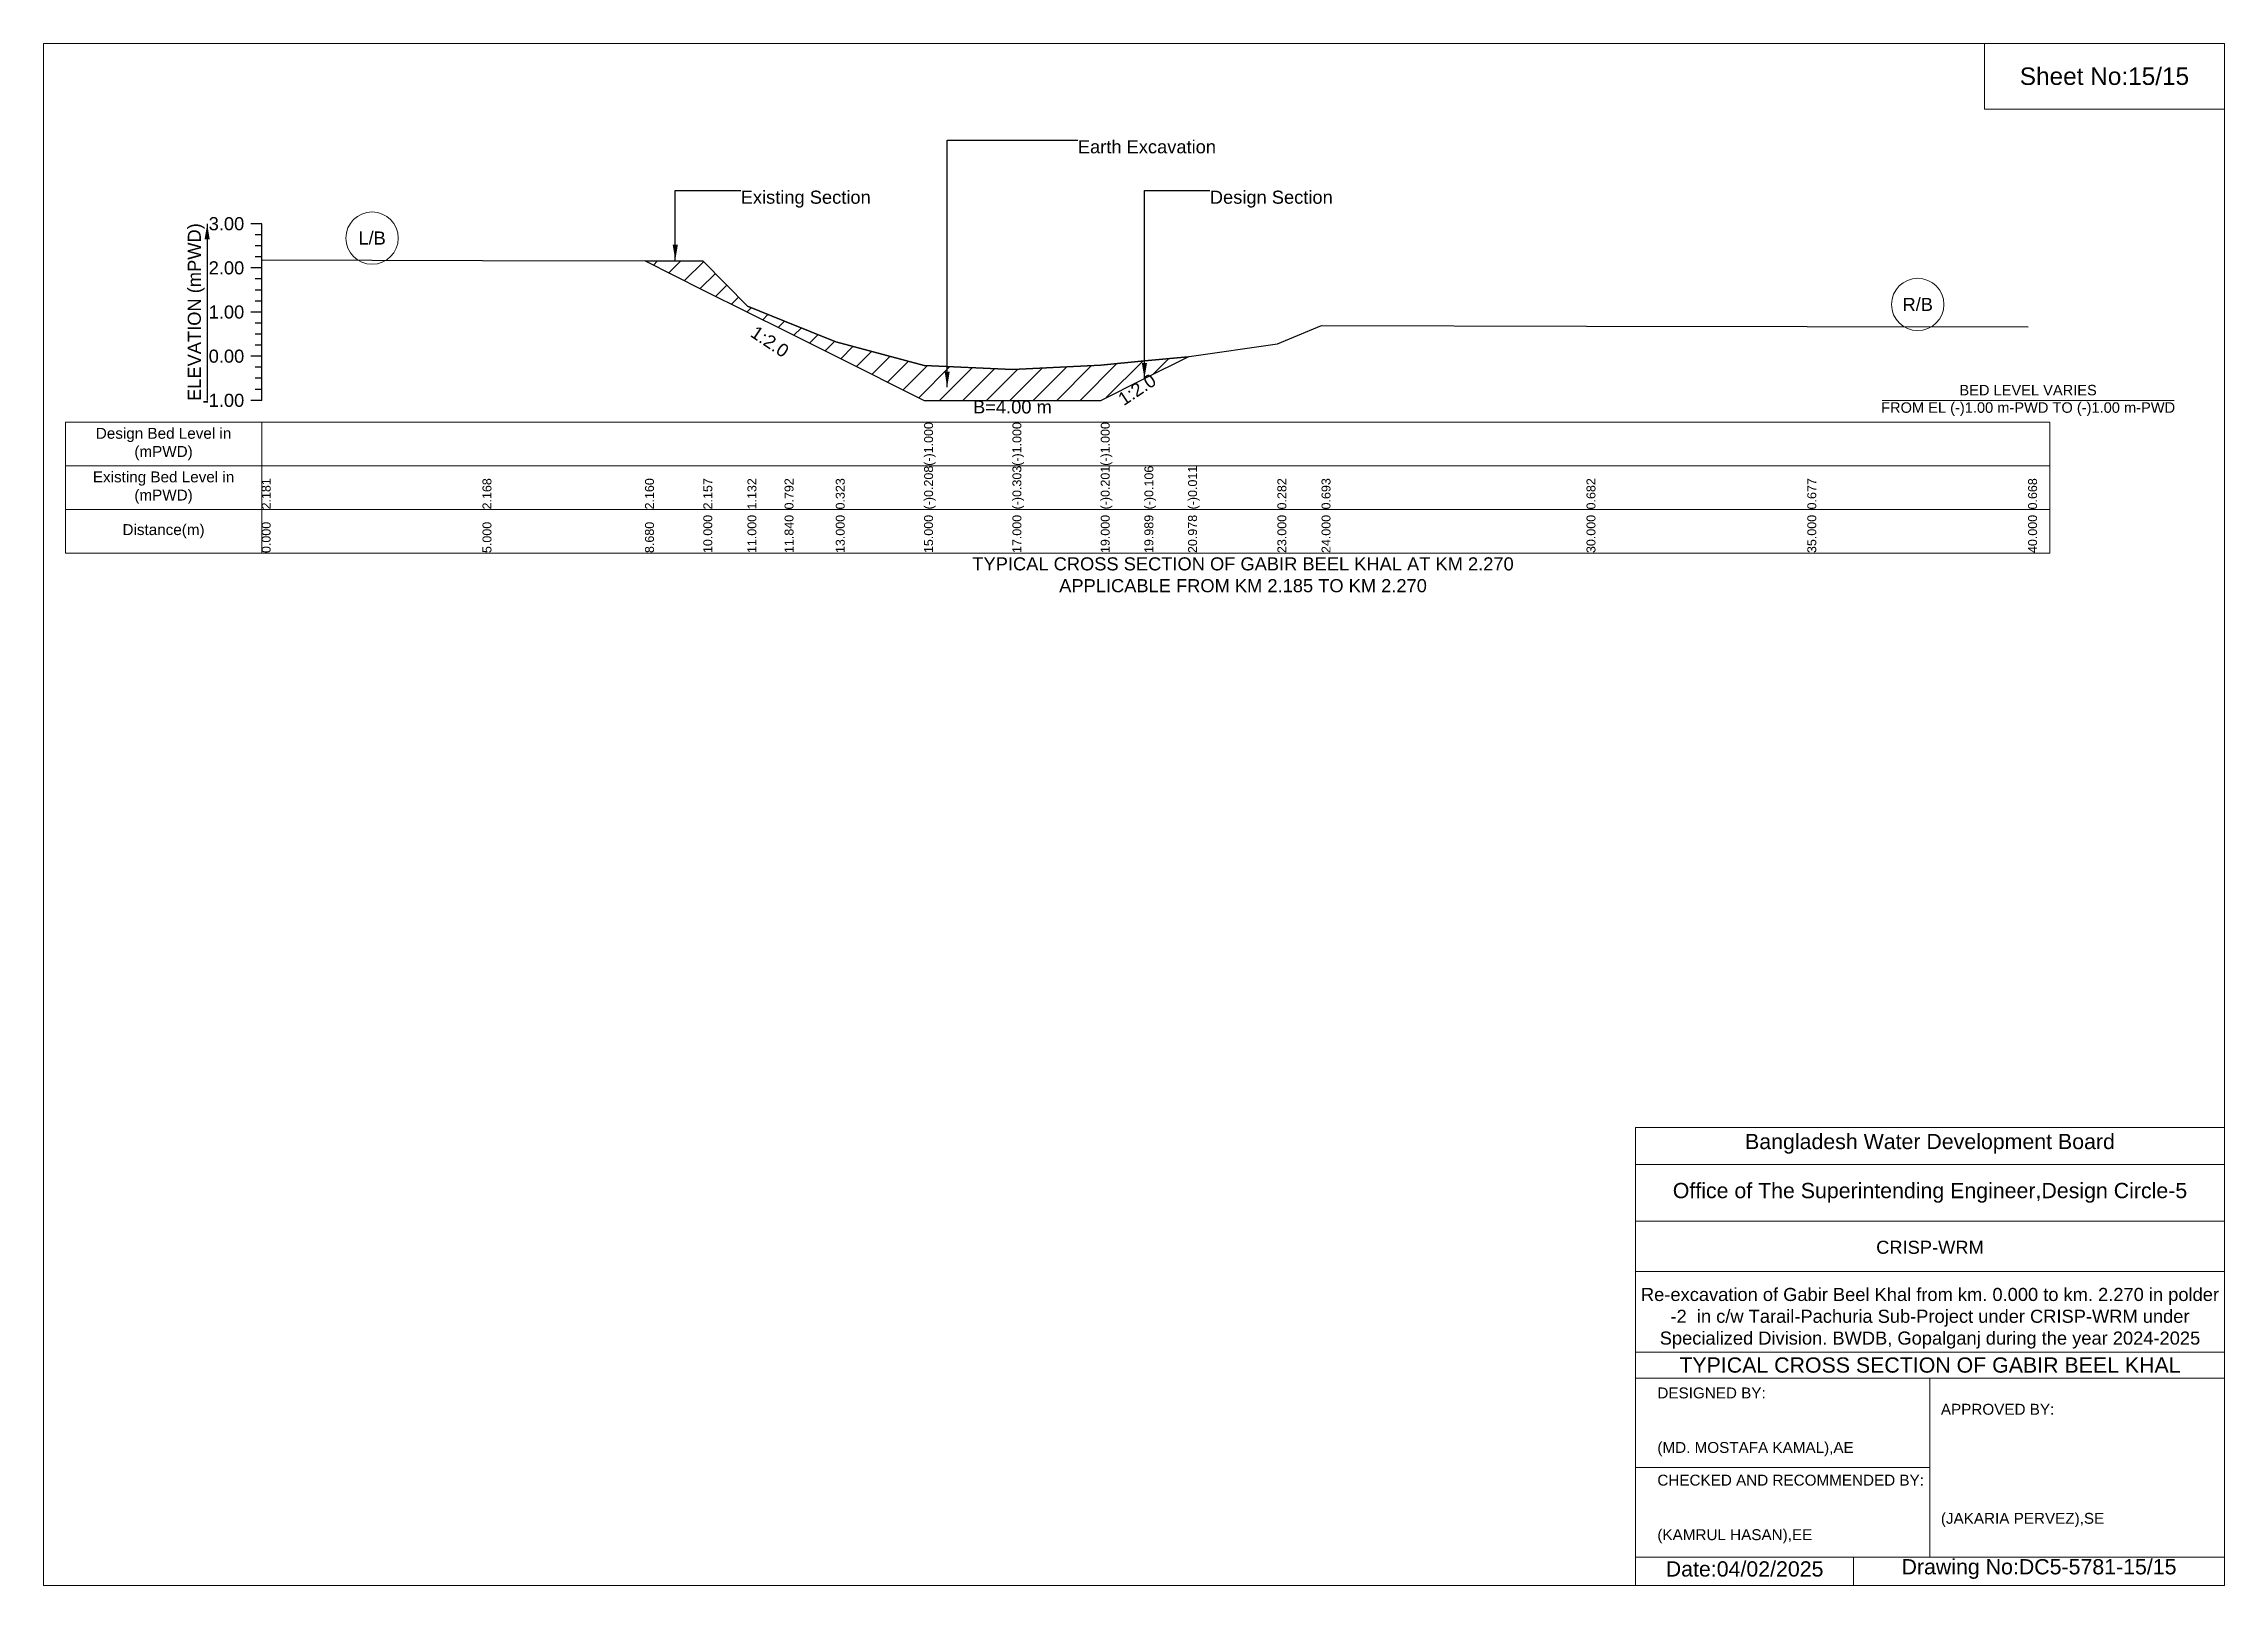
# Model space of a CAD drawing. Header units: inches. Extents: x 91000 to 258000, y -5656 to 6519.
# Drawn here: x 240000 to 248000, y -5656 to 0 of the extents above; entities that cross this region are included whole.
import ezdxf

# ---------------------------------------------------------------- set-up
doc = ezdxf.new("R2010")
doc.units = ezdxf.units.IN
doc.header["$LTSCALE"] = 7
doc.header["$MEASUREMENT"] = 0
for name, color, linetype, lineweight in [('Cross section Data Border', 7, 'Continuous', 9), ('Cross Section Labels', 7, 'Continuous', 9), ('Existing_Bed_Level for Xsection', 7, 'Continuous', 25)]:
    doc.layers.add(name, color=color, linetype=linetype, lineweight=lineweight)
doc.styles.get("Standard").update_dxf_attribs({"font": 'arial.ttf'})
doc.dimstyles.get("Standard").update_dxf_attribs({"dimtxt": 0.18, "dimasz": 0.18, "dimexe": 0.18, "dimexo": 0.0625, "dimgap": 0.09, "dimtad": 0, "dimtih": 1, "dimtoh": 1, "dimdec": 4, "dimzin": 0, "dimdsep": 46, "dimtxsty": 'Standard', "dimcen": 0.09, "dimadec": 0, "dimazin": 0, "dimtfac": 1, "dimtdec": 4, "dimtofl": 0, "dimtmove": 0, "dimatfit": 3, "dimfxl": 1, "dimtolj": 1, "dimtzin": 0, "dimarcsym": 0})

msp = doc.modelspace()

# ---------------------------------------------------------------- texts
at = {"layer": 'Cross section Data Border', "char_height": 40, "width": 640, "attachment_point": 5}
for s, insert in [('Design Bed Level in (mPWD)', (240440, -1468.9)), ('Existing Bed Level in (mPWD)', (240440, -1628.9)), ('Distance(m)', (240440, -1788.9))]:
    msp.add_mtext(s, dxfattribs=dict(at, insert=insert))
at = {"layer": 'Cross Section Labels'}
for s, insert, char_height, attachment_point in [('Sheet No:15/15', (247560, -120), 64, 5), ('Earth Excavation', (243794, -354.5), 48, 1), ('Existing Section', (242557.2, -539.4), 48, 1), ('Design Section', (244278.2, -539.4), 48, 1), ('L/B', (241205, -713.6), 48, 5), ('R/B', (246875, -957), 48, 5), ('BED LEVEL VARIES ^JFROM EL (-)1.00 m-PWD TO (-)1.00 m-PWD', (247280, -1308.9), 38.4, 5), ('B=4.00 m', (243554, -1308.9), 48, 2), ('TYPICAL CROSS SECTION OF GABIR BEEL KHAL AT KM 2.270^JAPPLICABLE FROM KM 2.185 TO KM 2.270', (244400, -1948.9), 48, 5), ('Bangladesh Water Development Board', (246920, -4036), 56, 5), ('Office of The Superintending Engineer,Design Circle-5', (246920, -4216), 56, 5)]:
    msp.add_mtext(s, dxfattribs=dict(at, insert=insert, char_height=char_height, attachment_point=attachment_point))
at = {"layer": 'Cross Section Labels', "char_height": 48, "attachment_point": 2}
for insert, rotation in [((242677.6, -1073.2), 326.30993), ((243997.7, -1249.1), 33.69007)]:
    msp.add_mtext('1:2.0', dxfattribs=dict(at, insert=insert, rotation=rotation))
at = {"layer": 'Cross Section Labels'}
for s, insert, char_height, width, attachment_point in [('CRISP-WRM', (246920, -4416), 48, 2240, 5), ('Re-excavation of Gabir Beel Khal from km. 0.000 to km. 2.270 in polder -2  in c/w Tarail-Pachuria Sub-Project under CRISP-WRM under Specialized Division. BWDB, Gopalganj during the year 2024-2025', (246920, -4676), 48, 2160, 5), ('TYPICAL CROSS SECTION OF GABIR BEEL KHAL', (246920, -4848), 56, 2240, 5), ('DESIGNED BY:^J^J^J(MD. MOSTAFA KAMAL),AE', (245920, -5056), 40, 1120, 4), ('APPROVED BY:^J^J^J^J^J^J(JAKARIA PERVEZ),SE', (246960, -5216), 40, 1120, 4), ('CHECKED AND RECOMMENDED BY:^J^J^J(KAMRUL HASAN),EE', (245920, -5376), 40, 1120, 4), ('Date:04/02/2025', (246240, -5596), 56, 1120, 5), ('Drawing No:DC5-5781-15/15', (247320, -5596), 56, 1760, 5)]:
    msp.add_mtext(s, dxfattribs=dict(at, insert=insert, char_height=char_height, width=width, attachment_point=attachment_point))
at = {"layer": 'Existing_Bed_Level for Xsection', "char_height": 48, "attachment_point": 6}
for s, insert in [('3.00', (240736, -660.9)), ('2.00', (240736, -822.9)), ('1.00', (240736, -984.9)), ('0.00', (240736, -1146.9)), ('-1.00', (240736, -1308.9))]:
    msp.add_mtext(s, dxfattribs=dict(at, insert=insert))
at = {"layer": 'Existing_Bed_Level for Xsection', "rotation": 90}
for s, insert, char_height, attachment_point in [('ELEVATION (mPWD)', (240560, -984.9), 48, 5), ('(-)1.000', (243230, -1548.9), 32.8, 1), ('(-)1.000', (243554, -1548.9), 32.8, 1), ('(-)1.000', (243878, -1548.9), 32.8, 1), ('2.181', (240800, -1708.9), 32.8, 1), ('2.168', (241610, -1708.9), 32.8, 1), ('2.160', (242206.2, -1708.9), 32.8, 1), ('2.157', (242420, -1708.9), 32.8, 1), ('1.132', (242582, -1708.9), 32.8, 1), ('0.792', (242718.1, -1708.9), 32.8, 1), ('0.323', (242906, -1708.9), 32.8, 1), ('(-)0.208', (243230, -1708.9), 32.8, 1), ('(-)0.303', (243554, -1708.9), 32.8, 1), ('(-)0.201', (243878, -1708.9), 32.8, 1), ('(-)0.106', (244038.2, -1708.9), 32.8, 1), ('(-)0.011', (244198.4, -1708.9), 32.8, 1), ('0.282', (244526, -1708.9), 32.8, 1), ('0.693', (244688, -1708.9), 32.8, 1), ('0.682', (245660, -1708.9), 32.8, 1), ('0.677', (246470, -1708.9), 32.8, 1), ('0.668', (247280, -1708.9), 32.8, 1), ('0.000', (240800, -1868.9), 32.8, 1), ('5.000', (241610, -1868.9), 32.8, 1), ('8.680', (242206.2, -1868.9), 32.8, 1), ('10.000', (242420, -1868.9), 32.8, 1), ('11.000', (242582, -1868.9), 32.8, 1), ('11.840', (242718.1, -1868.9), 32.8, 1), ('13.000', (242906, -1868.9), 32.8, 1), ('15.000', (243230, -1868.9), 32.8, 1), ('17.000', (243554, -1868.9), 32.8, 1), ('19.000', (243878, -1868.9), 32.8, 1), ('19.989', (244038.2, -1868.9), 32.8, 1), ('20.978', (244198.4, -1868.9), 32.8, 1), ('23.000', (244526, -1868.9), 32.8, 1), ('24.000', (244688, -1868.9), 32.8, 1), ('30.000', (245660, -1868.9), 32.8, 1), ('35.000', (246470, -1868.9), 32.8, 1), ('40.000', (247280, -1868.9), 32.8, 1)]:
    msp.add_mtext(s, dxfattribs=dict(at, insert=insert, char_height=char_height, attachment_point=attachment_point))

# ---------------------------------------------------------------- hatches: boundary and pattern name
at = {"layer": 'Existing_Bed_Level for Xsection'}
h = msp.add_hatch(dxfattribs=at)
h.set_pattern_fill('ANSI31', color=256, scale=486, style=0)
h.paths.add_polyline_path([(242206.2, -797), (242420, -903.9), (242582, -984.9), (242718.1, -1053), (242906, -1146.9), (243230, -1308.9), (243554, -1308.9), (243878, -1308.9), (244038.2, -1228.8), (244198.4, -1148.7), (244038.2, -1164.1), (243878, -1179.5), (243554, -1196), (243230, -1180.6), (242906, -1094.6), (242718.1, -1018.6), (242582, -963.5), (242420, -797.5)])

# ---------------------------------------------------------------- linework, layer by layer
at = {"layer": 'Cross section Data Border'}
msp.add_lwpolyline([(240080, -1388.9), (247360, -1388.9), (247360, -1868.9), (240080, -1868.9)], close=True, dxfattribs=at)
for points in [[(240800, -1388.9), (240800, -1868.9)], [(240080, -1548.9), (247360, -1548.9)], [(240080, -1708.9), (247360, -1708.9)]]:
    msp.add_lwpolyline(points, dxfattribs=at)
at = {"layer": 'Cross Section Labels'}
for points in [[(240000, 0), (248000, 0), (248000, -5656), (240000, -5656)], [(247120, 0), (248000, 0), (248000, -240), (247120, -240)]]:
    msp.add_lwpolyline(points, close=True, dxfattribs=at)
for points in [[(246744.2, -1308.9), (247815.8, -1308.9)], [(245840, -5656), (245840, -3976), (248000, -3976)], [(245840, -4112), (248000, -4112)], [(245840, -4320), (248000, -4320)], [(245840, -4504), (248000, -4504)], [(245840, -4800), (248000, -4800)], [(245840, -4896), (248000, -4896)], [(246920, -4896), (246920, -5552)], [(245840, -5224), (246920, -5224)], [(245840, -5552), (248000, -5552)], [(246640, -5552), (246640, -5656)]]:
    msp.add_lwpolyline(points, dxfattribs=at)
for centre in [(241205, -713.6), (246875, -957)]:
    msp.add_circle(centre, 96, dxfattribs=at)
at = {"layer": 'Existing_Bed_Level for Xsection'}
for points in [[(240800, -660.9), (240760, -660.9)], [(240800, -701.4), (240776, -701.4)], [(240800, -1308.9), (240800, -1146.9), (240800, -984.9), (240800, -822.9), (240800, -660.9)], [(240800, -741.9), (240776, -741.9)], [(240800, -782.4), (240776, -782.4)], [(240800, -793.6), (241610, -795.7), (242206.2, -797), (242420, -797.5), (242582, -963.5), (242718.1, -1018.6), (242906, -1094.6), (243230, -1180.6), (243230, -1180.6), (243554, -1196), (243554, -1196), (243878, -1179.5), (243878, -1179.5), (244038.2, -1164.1), (244198.4, -1148.7), (244202, -1148.4), (244526, -1101.2), (244688, -1034.6), (245660, -1036.4), (246470, -1037.2), (247280, -1038.7)], [(240800, -822.9), (240760, -822.9)], [(240800, -863.4), (240776, -863.4)], [(240800, -903.9), (240776, -903.9)], [(240800, -944.4), (240776, -944.4)], [(240800, -984.9), (240760, -984.9)], [(240800, -1025.4), (240776, -1025.4)], [(240800, -1065.9), (240776, -1065.9)], [(240800, -1106.4), (240776, -1106.4)], [(240800, -1146.9), (240760, -1146.9)], [(240800, -1187.4), (240776, -1187.4)], [(240800, -1227.9), (240776, -1227.9)], [(240800, -1268.4), (240776, -1268.4)], [(240800, -1308.9), (240760, -1308.9)]]:
    msp.add_lwpolyline(points, dxfattribs=at)
msp.add_lwpolyline([(242206.2, -797), (242206.2, -797), (242420, -903.9), (242582, -984.9), (242718.1, -1053), (242906, -1146.9), (243230, -1308.9), (243230, -1308.9), (243554, -1308.9), (243554, -1308.9), (243878, -1308.9), (243878, -1308.9), (244038.2, -1228.8), (244198.4, -1148.7), (244198.4, -1148.7), (244198.4, -1148.7), (244038.2, -1164.1), (243878, -1179.5), (243878, -1179.5), (243554, -1196), (243554, -1196), (243230, -1180.6), (243230, -1180.6), (242906, -1094.6), (242718.1, -1018.6), (242582, -963.5), (242420, -797.5), (242206.2, -797)], close=True, dxfattribs=at)

msp.set_redraw_order([(e.dxf.handle, doc.entitydb.next_handle()) for e in msp.query("TEXT MTEXT ATTDEF DIMENSION ARC_DIMENSION")])  # texts and dimensions are drawn at this point

# ---------------------------------------------------------------- leaders
at = {"layer": 'Cross Section Labels', "annotation_type": 0, "has_hookline": 1, "hookline_direction": 0}
for points, text_width in [([(243314.6, -1260.7), (243314.6, -354.5), (243793.9, -354.5)], 497), ([(242317.2, -795.7), (242317.2, -539.4), (242557.1, -539.4)], 467.2), ([(244038.2, -1228.8), (244038.2, -539.4), (244278.1, -539.4)], 441.2)]:
    msp.add_leader(points, dimstyle='Standard', override={"dimasz": 57.6}, dxfattribs=dict(at, text_width=text_width))
at = {"layer": 'Existing_Bed_Level for Xsection'}
msp.add_leader([(240600, -660.9), (240600, -1308.9)], dimstyle='Standard', override={"dimasz": 57.6}, dxfattribs=at)

doc.saveas('drawing.dxf')
